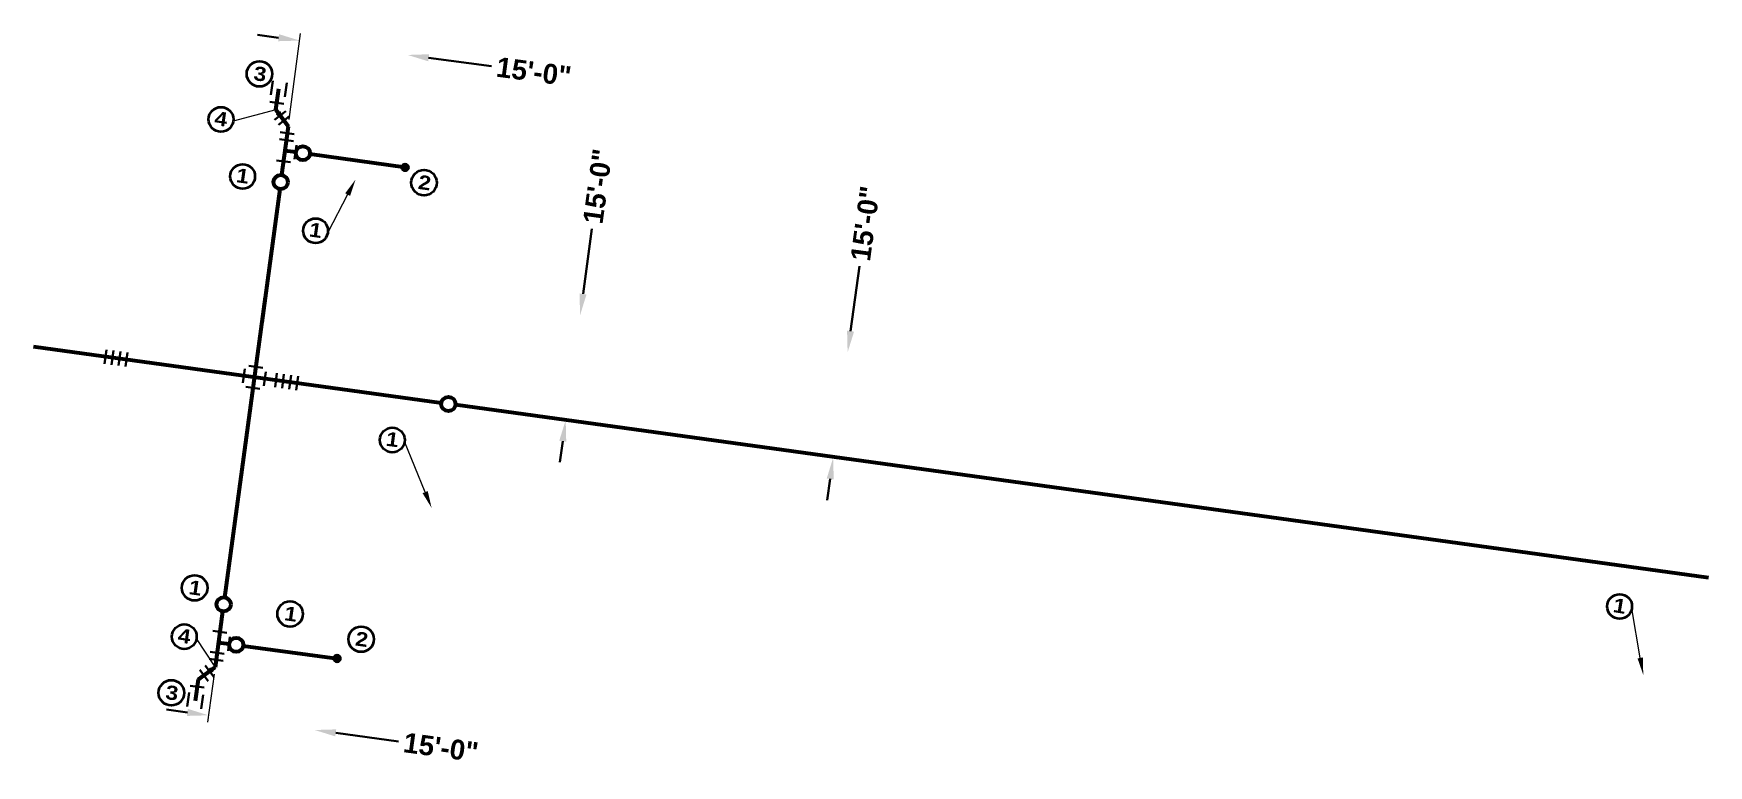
# Model space of a CAD drawing. Header units: feet. Extents: x 0 to 2699894, y 0 to 272402.
# Drawn here: x 2699360.9 to 2699597.5, y 264443.9 to 264547.2 of the extents above; entities that cross this region are included whole.
import ezdxf
from ezdxf import colors
from ezdxf.entities.mleader import LeaderData, LeaderLine
from ezdxf.enums import TextEntityAlignment as Align
from ezdxf.math import Vec2, Vec3

# ---------------------------------------------------------------- set-up
doc = ezdxf.new("R2010")
doc.units = ezdxf.units.FT
doc.header["$MEASUREMENT"] = 0
for name, color, linetype, lineweight in [('C-NOTES-WATER', 255, 'Continuous', 30), ('C-WATR-FITT', 5, 'Continuous', 40), ('C-WATR-PIPE', 5, 'Continuous', 70), ('C-WATR-TEXT', 7, 'Continuous', 40), ('C-WATR-VALV', 5, 'Continuous', 70)]:
    doc.layers.add(name, color=color, linetype=linetype, lineweight=lineweight)
doc.styles.add('PROPOSED PLAN', font='arialbd.ttf', dxfattribs={"height": 2.8})
doc.styles.add('PWD Proposed', font='ariblk.ttf')
doc.styles.add('PWD-Prop', font='ariblk.ttf', dxfattribs={"height": 0.14})
doc.styles.get("Standard").update_dxf_attribs({"font": 'simplex.shx'})
doc.dimstyles.new('PWD Proposed', dxfattribs={"dimtxt": 2.8, "dimasz": 3, "dimexe": 0.18, "dimexo": 0.0625, "dimgap": 1, "dimtad": 0, "dimdec": 0, "dimlfac": 12, "dimzin": 1, "dimdsep": 46, "dimlunit": 4, "dimtxsty": 'PROPOSED PLAN', "dimcen": 0, "dimse1": 1, "dimse2": 1, "dimclrd": 256, "dimclrt": 3, "dimadec": 1, "dimazin": 0, "dimtfac": 1, "dimtdec": 0, "dimtofl": 0, "dimtmove": 0, "dimatfit": 1, "dimfxl": 0.18, "dimfrac": 2, "dimtolj": 1, "dimtzin": 0, "dimlwd": -1, "dimarcsym": 0})

msp = doc.modelspace()

# ---------------------------------------------------------------- texts
at = {"layer": 'C-NOTES-WATER', "style": 'PWD Proposed'}
for s, p in [('3', (2699392.957, 264541.543)), ('2', (2699416.196, 264526.187)), ('1', (2699383.801, 264468.994)), ('1', (2699397.283, 264465.315)), ('2', (2699407.317, 264461.747)), ('3', (2699380.51, 264454.183))]:
    msp.add_text(s, height=2, rotation=352, dxfattribs=at).set_placement(p, align=Align.MIDDLE_CENTER)

# ---------------------------------------------------------------- blocks, each defined once
blk = doc.blocks.new('*D139')
at = {"layer": 'C-WATR-TEXT', "linetype": 'Continuous', "transparency": 16777216}
for p, q in [((2699476.34, 264505.23), (2699477.61, 264514.42)), ((2699473.47, 264484.37), (2699473.06, 264481.39))]:
    blk.add_line(p, q, dxfattribs=at)
at = {"layer": 'C-WATR-TEXT', "transparency": 16777216}
for points in [[(2699475.85, 264505.3), (2699476.84, 264505.16), (2699475.93, 264502.25)], [(2699472.98, 264484.43), (2699473.97, 264484.3), (2699473.88, 264487.34)]]:
    blk.add_solid(points, dxfattribs=at)
at = {"layer": 'C-WATR-TEXT', "color": 3, "transparency": 16777216, "insert": (2699478.43, 264520.42), "char_height": 2.8, "attachment_point": 5, "rotation": 82.1705, "style": 'PROPOSED PLAN'}
blk.add_mtext('\\A1;15\'-0"', dxfattribs=at)
blk = doc.blocks.new('*D140')
at = {"layer": 'C-WATR-TEXT', "linetype": 'Continuous', "transparency": 16777216}
for p, q in [((2699438.56, 264510.48), (2699439.82, 264519.67)), ((2699435.7, 264489.69), (2699435.29, 264486.72))]:
    blk.add_line(p, q, dxfattribs=at)
at = {"layer": 'C-WATR-TEXT', "transparency": 16777216}
for points in [[(2699438.06, 264510.54), (2699439.05, 264510.41), (2699438.15, 264507.5)], [(2699435.2, 264489.76), (2699436.19, 264489.62), (2699436.11, 264492.66)]]:
    blk.add_solid(points, dxfattribs=at)
at = {"layer": 'C-WATR-TEXT', "color": 3, "transparency": 16777216, "insert": (2699440.65, 264525.67), "char_height": 2.8, "attachment_point": 5, "rotation": 82.1707, "style": 'PROPOSED PLAN'}
blk.add_mtext('\\A1;15\'-0"', dxfattribs=at)
blk = doc.blocks.new('CROSS')
for p, q in [((35230.33, -19656.08), (35230.33, -19658.08)), ((35230.33, -19656.08), (35230.33, -19658.08)), ((35232.83, -19655.58), (35230.83, -19655.58)), ((35231.83, -19657.08), (35231.83, -19655.58)), ((35233.33, -19656.08), (35233.33, -19658.08)), ((35233.33, -19658.08), (35233.33, -19656.08)), ((35230.33, -19657.08), (35233.33, -19657.08)), ((35233.33, -19657.08), (35230.33, -19657.08)), ((35230.83, -19658.58), (35232.83, -19658.58)), ((35231.83, -19657.08), (35231.83, -19658.58))]:
    blk.add_line(p, q)
blk = doc.blocks.new('Vertical Bends')
for p, q in [((0, 1), (0, -1)), ((1, 1), (1, -1)), ((2, 1), (2, -1)), ((3, 1), (3, -1))]:
    blk.add_line(p, q)
blk = doc.blocks.new('TEE')
for p, q in [((35230.33, -19664.09), (35230.33, -19666.09)), ((35230.33, -19664.09), (35230.33, -19666.09)), ((35230.33, -19665.09), (35233.33, -19665.09)), ((35231.83, -19665.09), (35231.83, -19666.59)), ((35233.33, -19664.09), (35233.33, -19666.09)), ((35230.83, -19666.59), (35232.83, -19666.59))]:
    blk.add_line(p, q)
blk = doc.blocks.new('HYDRANT')
h = blk.add_hatch(color=256)
h.dxf.hatch_style = 1
h.paths.add_polyline_path([(35225.99, -19641.28, 1), (35224.99, -19641.28, 1)])
blk.add_circle((35225.49, -19641.28), 0.5)
blk = doc.blocks.new('45 BEND')
for p, q in [((35232.1, -19682.92), (35230.69, -19681.51)), ((35233.1, -19682.51), (35233.1, -19680.51))]:
    blk.add_line(p, q)
at = {"flags": 128}
blk.add_lwpolyline([(35231.39, -19682.21), (35232.1, -19681.51), (35233.1, -19681.51)], dxfattribs=at)
blk = doc.blocks.new('SLEEVE')
for p, q in [((35233.13, -19720.95), (35231.13, -19720.95)), ((35233.13, -19722.95), (35231.13, -19722.95))]:
    blk.add_line(p, q)
blk = doc.blocks.new('*D135')
at = {"layer": 'C-WATR-TEXT', "linetype": 'Continuous', "transparency": 16777216}
for p, q in [((2699395.56, 264546.64), (2699392.59, 264547.04)), ((2699416.75, 264543.82), (2699425.61, 264542.64))]:
    blk.add_line(p, q, dxfattribs=at)
at = {"layer": 'C-WATR-TEXT', "color": 0, "lineweight": -2, "transparency": 16777216}
blk.add_line((2699397.05, 264535.09), (2699398.67, 264547.24), dxfattribs=at)
at = {"layer": 'C-WATR-TEXT', "transparency": 16777216}
for points in [[(2699395.63, 264547.14), (2699395.5, 264546.15), (2699398.54, 264546.24)], [(2699416.82, 264544.31), (2699416.69, 264543.32), (2699413.78, 264544.21)]]:
    blk.add_solid(points, dxfattribs=at)
at = {"layer": 'C-WATR-TEXT', "color": 3, "transparency": 16777216, "insert": (2699431.61, 264541.84), "char_height": 2.8, "attachment_point": 5, "rotation": 352.4143, "style": 'PROPOSED PLAN'}
blk.add_mtext('\\A1;15\'-0"', dxfattribs=at)
blk = doc.blocks.new('*D159')
at = {"layer": 'C-WATR-TEXT', "color": 0, "lineweight": -2, "transparency": 16777216}
blk.add_line((2699386.46, 264456.83), (2699385.52, 264450.02), dxfattribs=at)
at = {"layer": 'C-WATR-TEXT', "linetype": 'Continuous', "transparency": 16777216}
for p, q in [((2699382.68, 264451.42), (2699379.71, 264451.83)), ((2699403.64, 264448.52), (2699412.49, 264447.3))]:
    blk.add_line(p, q, dxfattribs=at)
at = {"layer": 'C-WATR-TEXT', "transparency": 16777216}
for points in [[(2699382.75, 264451.91), (2699382.62, 264450.92), (2699385.66, 264451.01)], [(2699403.7, 264449.02), (2699403.57, 264448.03), (2699400.66, 264448.93)]]:
    blk.add_solid(points, dxfattribs=at)
at = {"layer": 'C-WATR-TEXT', "color": 3, "transparency": 16777216, "insert": (2699418.49, 264446.47), "char_height": 2.8, "attachment_point": 5, "rotation": 352.1289, "style": 'PROPOSED PLAN'}
blk.add_mtext('\\A1;15\'-0"', dxfattribs=at)
blk = doc.blocks.new('_TagCircle - Imperial')
at = {"color": 0, "linetype": 'ByBlock', "lineweight": 50, "transparency": 16777216}
blk.add_circle((0, 0.87), 1.75, dxfattribs=at)
at = {"color": 0, "transparency": 16777216, "style": 'PWD-Prop'}
blk.add_attdef('TAGNUMBER', text='', height=2, dxfattribs=at).set_placement((0, -0.05), align=Align.CENTER)

# ---------------------------------------------------------------- dimensions: what is measured, and where the dimension line sits
at = {"layer": 'C-WATR-TEXT'}
for base, p1, p2, angle, override, picture, middle, dimtype in [((2699413.779, 264544.215, -115.716), (2699396.92, 264534.099), (2699412.162, 264532.069), 352.4143, {"dimexe": 1, "dimexo": 1, "dimse1": 0, "dimse2": 1}, '*D135', (2699431.609, 264541.84, -115.716), 129), ((2699385.656, 264451.008, -115.716), (2699401.606, 264455.75, -115.716), (2699386.598, 264457.824, -115.716), 172.12887, {"dimexe": 1, "dimexo": 1, "dimse2": 0}, '*D159', (2699418.49, 264446.469, -115.716), 161)]:
    dim = msp.add_linear_dim(base=base, p1=p1, p2=p2, angle=angle, text='15\'-0"', dimstyle='PWD Proposed', override=override, dxfattribs=at)
    dim.commit()
    dim.dimension.update_dxf_attribs({"geometry": picture, "text_midpoint": middle, "dimtype": dimtype})
dim = msp.add_linear_dim(base=(2699436.107, 264492.661, -115.716), p1=(2699438.147, 264507.503, -115.716), p2=(2699436.106, 264492.661, -115.716), angle=262.17065, dimstyle='PWD Proposed', dxfattribs=at)
dim.commit()
dim.dimension.update_dxf_attribs({"geometry": '*D140', "text_midpoint": (2699440.646, 264525.671, -115.716), "dimtype": 129})
dim = msp.add_linear_dim(base=(2699473.882, 264487.337, -115.716), p1=(2699475.933, 264502.255, -115.716), p2=(2699473.882, 264487.337, -115.716), angle=262.17054, text='15\'-0"', dimstyle='PWD Proposed', dxfattribs=at)
dim.commit()
dim.dimension.update_dxf_attribs({"geometry": '*D139', "text_midpoint": (2699478.431, 264520.422, -115.716), "dimtype": 129})

# ---------------------------------------------------------------- linework, layer by layer
at = {"layer": 'C-NOTES-WATER', "lineweight": 50}
for centre in [(2699392.863, 264541.543), (2699416.102, 264526.187), (2699383.706, 264468.994), (2699397.188, 264465.315), (2699407.223, 264461.747), (2699380.416, 264454.183)]:
    msp.add_circle(centre, 1.8, dxfattribs=at)
at = {"layer": 'C-WATR-PIPE', "linetype": 'Continuous', "ltscale": 100, "transparency": 33554687, "flags": 128}
for points in [[(2699395.19, 264536.473), (2699395.607, 264539.42)], [(2699395.19, 264536.473), (2699396.93, 264534.161)], [(2699396.92, 264534.099), (2699395.995, 264527.268)], [(2699398.003, 264530.478), (2699396.464, 264530.692)], [(2699413.438, 264528.335), (2699399.984, 264530.203)], [(2699395.727, 264525.286), (2699393.178, 264506.446)], [(2699393.661, 264510.018), (2699387.928, 264467.654)], [(2699418.552, 264495.082), (2699360.947, 264503.026)], [(2699597.516, 264470.403), (2699420.533, 264494.809)], [(2699387.66, 264465.672), (2699386.598, 264457.824)], [(2699387.068, 264461.293), (2699388.583, 264461.088)], [(2699390.565, 264460.82), (2699403.821, 264459.026)], [(2699384.221, 264456.04), (2699386.598, 264457.824)], [(2699384.221, 264456.04), (2699383.784, 264453.072)]]:
    msp.add_lwpolyline(points, dxfattribs=at)
at = {"layer": 'C-WATR-VALV'}
for centre in [(2699398.993, 264530.341), (2699395.861, 264526.277, -115.716), (2699419.542, 264494.945, -115.716), (2699387.794, 264466.663, -115.716), (2699389.574, 264460.954, -115.716)]:
    msp.add_circle(centre, 1, dxfattribs=at)

# ---------------------------------------------------------------- block references
at = {"layer": 'C-WATR-FITT'}
for name, p, rotation in [('SLEEVE', (2674712.351, 232586.401, -115.716), 81.55329200176874), ('45 BEND', (2674997.952, 232389.352), 81.99303383532397), ('45 BEND', (2723662.392, 296780.865), 262.227533835324), ('Vertical Bends', (2699374.1, 264501.212, -115.716), 172.1484430125612), ('CROSS', (2667284.942, 288928.43, -115.716), 351.8919243303328), ('Vertical Bends', (2699398.169, 264497.893, -115.716), 172.1484430125612), ('TEE', (2675174.984, 232184.795, -115.716), 82.2933767294443), ('HYDRANT', (2695050.359, 304554.694, -115.716), 305.3402014551556), ('SLEEVE', (2674700.53, 232500.053, -115.716), 81.55329200176874)]:
    msp.add_blockref(name, p, dxfattribs=dict(at, rotation=rotation))
for name, p, xscale, rotation in [('TEE', (2684633.571, 302081.385), -0.9999999999999987, 82.29342561843364), ('HYDRANT', (2714529.141, 301919.921), -1, 38.84529489859263), ('45 BEND', (2713913.436, 226806.349, -115.716), -1, 261.9090174658376), ('45 BEND', (2684857.383, 302107.515, -115.716), -0.9999999999999987, 81.90901746583748)]:
    msp.add_blockref(name, p, dxfattribs=dict(at, xscale=xscale, rotation=rotation))

msp.set_redraw_order([(e.dxf.handle, doc.entitydb.next_handle()) for e in msp.query("TEXT MTEXT ATTDEF DIMENSION ARC_DIMENSION")])  # texts and dimensions are drawn at this point

# ---------------------------------------------------------------- leaders
at = {"layer": 'C-NOTES-WATER', "linetype": 'Continuous'}
ml = msp.add_multileader_block('Standard', dxfattribs=at)
ml.set_content('_TagCircle - Imperial', color=256)
ml.set_attribute('TAGNUMBER', '4', width=0)
ml.set_leader_properties()
ml.build(insert=Vec2(0, 0))
ml.multileader.update_dxf_attribs({"text_right_attachment_type": 6, "dogleg_length": 0, "arrow_head_size": 2.4})
ctx = ml.context
ctx.base_point, ctx.char_height, ctx.arrow_head_size, ctx.landing_gap_size, ctx.plane_origin, ctx.plane_x_axis, ctx.plane_y_axis = Vec3(2699385.65, 264534.863, 0), 0.18, 2.4, 0.09, Vec3(2699384.756, 264533.275, 0), Vec3(0.9901874, -0.139746, -0.0000002), Vec3(0.139746, 0.9901874, 0)
ctx.right_attachment = 6
notes = []
notes.append((ctx, [(1, (1, 1, 0), (2699389.15, 264534.863, 0), (-1, 0), 0, [(1, [(2699396.93, 264534.161, 0), (2699395.19, 264536.473, 0)], 0, [])])]))
ctx.block.insert, ctx.block.rotation, ctx.block.extrusion = Vec3(2699387.3, 264534.246, 0), 6.1429804, Vec3(0.0000002, 0, 1)
ml = msp.add_multileader_block('Standard', dxfattribs=at)
ml.set_content('_TagCircle - Imperial', color=256)
ml.set_attribute('TAGNUMBER', '1', width=0)
ml.set_leader_properties()
ml.build(insert=Vec2(0, 0))
ml.multileader.update_dxf_attribs({"text_right_attachment_type": 6, "dogleg_length": 0, "arrow_head_size": 2.4})
ctx = ml.context
ctx.base_point, ctx.char_height, ctx.arrow_head_size, ctx.landing_gap_size, ctx.plane_origin, ctx.plane_x_axis, ctx.plane_y_axis = Vec3(2699388.708, 264526.812, 0.002), 0.18, 2.4, 0.09, Vec3(2699387.813, 264525.228, 0.002), Vec3(0.9900605, -0.1406425, -0.0000002), Vec3(0.1406425, 0.9900605, 0)
ctx.right_attachment = 6
notes.append((ctx, [(0, (0, 0, 0), (0, 0), (1, 0), 1, [])]))
ctx.block.insert, ctx.block.rotation, ctx.block.extrusion = Vec3(2699390.358, 264526.197, 0.002), 6.142075, Vec3(0.0000002, 0, 1)
ml = msp.add_multileader_block('Standard', dxfattribs=at)
ml.set_content('_TagCircle - Imperial', color=256)
ml.set_attribute('TAGNUMBER', '1', width=0)
ml.set_leader_properties()
ml.build(insert=Vec2(0, 0))
ml.multileader.update_dxf_attribs({"text_right_attachment_type": 6, "dogleg_length": 0, "arrow_head_size": 2.4})
ctx = ml.context
ctx.base_point, ctx.char_height, ctx.arrow_head_size, ctx.landing_gap_size, ctx.plane_origin, ctx.plane_x_axis, ctx.plane_y_axis = Vec3(2699399.013, 264519.152, 0), 0.18, 2.4, 0.09, Vec3(2699398.118, 264517.567, 0), Vec3(0.9900605, -0.1406425, -0.0000002), Vec3(0.1406425, 0.9900605, 0)
ctx.right_attachment = 6
notes.append((ctx, [(1, (1, 1, 0), (2699402.513, 264519.152, 0), (-1, 0), 0, [(0, [(2699406.432, 264526.626, 0)], 0, [])])]))
ctx.block.insert, ctx.block.rotation, ctx.block.extrusion = Vec3(2699400.663, 264518.536, 0), 6.142075, Vec3(0.0000002, 0, 1)
ml = msp.add_multileader_block('Standard', dxfattribs=at)
ml.set_content('_TagCircle - Imperial', color=256)
ml.set_attribute('TAGNUMBER', '1', width=0)
ml.set_leader_properties()
ml.build(insert=Vec2(0, 0))
ml.multileader.update_dxf_attribs({"text_right_attachment_type": 6, "dogleg_length": 0, "arrow_head_size": 2.4})
ctx = ml.context
ctx.base_point, ctx.char_height, ctx.arrow_head_size, ctx.landing_gap_size, ctx.plane_origin, ctx.plane_x_axis, ctx.plane_y_axis = Vec3(2699623.944, 264493.278, 0), 0.18, 2.4, 0.09, Vec3(2699623.057, 264491.67, 0), Vec3(0.9908124, -0.1352434, -0.0000002), Vec3(0.1352434, 0.9908124, 0)
ctx.right_attachment = 6
notes.append((ctx, [(0, (0, 0, 0), (0, 0), (1, 0), 1, [])]))
ctx.block.insert, ctx.block.rotation, ctx.block.extrusion = Vec3(2699625.597, 264492.653, 0), 6.1475262, Vec3(0.0000002, 0, 1)
ml = msp.add_multileader_block('Standard', dxfattribs=at)
ml.set_content('_TagCircle - Imperial', color=256)
ml.set_attribute('TAGNUMBER', '1', width=0)
ml.set_leader_properties()
ml.build(insert=Vec2(0, 0))
ml.multileader.update_dxf_attribs({"text_right_attachment_type": 6, "dogleg_length": 0, "arrow_head_size": 2.4})
ctx = ml.context
ctx.base_point, ctx.char_height, ctx.arrow_head_size, ctx.landing_gap_size, ctx.plane_origin, ctx.plane_x_axis, ctx.plane_y_axis = Vec3(2699409.856, 264489.636, 0), 0.18, 2.4, 0.09, Vec3(2699408.975, 264488.013, 0), Vec3(0.9912682, -0.1318612, -0.0000002), Vec3(0.1318612, 0.9912682, 0)
ctx.right_attachment = 6
notes.append((ctx, [(1, (1, 1, 0), (2699413.356, 264489.636, 0), (-1, 0), 0, [(0, [(2699417.172, 264480.283, 0)], 0, [])])]))
ctx.block.insert, ctx.block.rotation, ctx.block.extrusion = Vec3(2699411.511, 264489.004, 0), 6.150939, Vec3(0.0000002, 0, 1)
ml = msp.add_multileader_block('Standard', dxfattribs=at)
ml.set_content('_TagCircle - Imperial', color=256)
ml.set_attribute('TAGNUMBER', '1', width=0)
ml.set_leader_properties()
ml.build(insert=Vec2(0, 0))
ml.multileader.update_dxf_attribs({"text_right_attachment_type": 6, "dogleg_length": 0, "arrow_head_size": 2.4})
ctx = ml.context
ctx.base_point, ctx.char_height, ctx.arrow_head_size, ctx.landing_gap_size, ctx.plane_origin, ctx.plane_x_axis, ctx.plane_y_axis = Vec3(2699583.182, 264466.074, 0), 0.18, 2.4, 0.09, Vec3(2699582.246, 264464.608, 0), Vec3(0.9859298, -0.1671598, -0.0000012), Vec3(0.1671598, 0.9859298, -0.0000231)
ctx.right_attachment = 6
notes.append((ctx, [(1, (1, 1, 0), (2699586.682, 264466.074, 0), (-1, 0), 0, [(0, [(2699588.294, 264456.74, 0)], 0, [])])]))
ctx.block.insert, ctx.block.rotation, ctx.block.extrusion = Vec3(2699584.816, 264465.509, 0), 6.1152371, Vec3(0.0000051, 0.0000226, 1)
ml = msp.add_multileader_block('Standard', dxfattribs=at)
ml.set_content('_TagCircle - Imperial', color=256)
ml.set_attribute('TAGNUMBER', '4', width=0)
ml.set_leader_properties()
ml.build(insert=Vec2(0, 0))
ml.multileader.update_dxf_attribs({"text_right_attachment_type": 6, "dogleg_length": 0, "arrow_head_size": 2.4})
ctx = ml.context
ctx.base_point, ctx.char_height, ctx.arrow_head_size, ctx.landing_gap_size, ctx.plane_origin, ctx.plane_x_axis, ctx.plane_y_axis = Vec3(2699380.47, 264461.862, 0), 0.18, 2.4, 0.09, Vec3(2699379.576, 264460.274, 0), Vec3(0.9901874, -0.139746, -0.0000002), Vec3(0.139746, 0.9901874, 0)
ctx.right_attachment = 6
notes.append((ctx, [(1, (1, 1, 0), (2699383.97, 264461.862, 0), (-1, 0), 0, [(1, [(2699384.221, 264456.04, 0), (2699386.599, 264457.827, 0)], 0, [])])]))
ctx.block.insert, ctx.block.rotation, ctx.block.extrusion = Vec3(2699382.12, 264461.245, 0), 6.1429804, Vec3(0.0000002, 0, 1)
for ctx, leaders in notes:
    for number, flags, end, landing, length, lines in leaders:
        leader = LeaderData()
        leader.index, (leader.has_last_leader_line, leader.has_dogleg_vector, leader.attachment_direction) = number, flags
        leader.last_leader_point, leader.dogleg_vector, leader.dogleg_length = Vec3(end), Vec3(landing), length
        for number, points, colour, breaks in lines:
            line = LeaderLine()
            line.index, line.vertices, line.color, line.breaks = number, Vec3.list(points), colors.encode_raw_color(colour), breaks
            leader.lines.append(line)
        ctx.leaders.append(leader)

doc.saveas('drawing.dxf')
